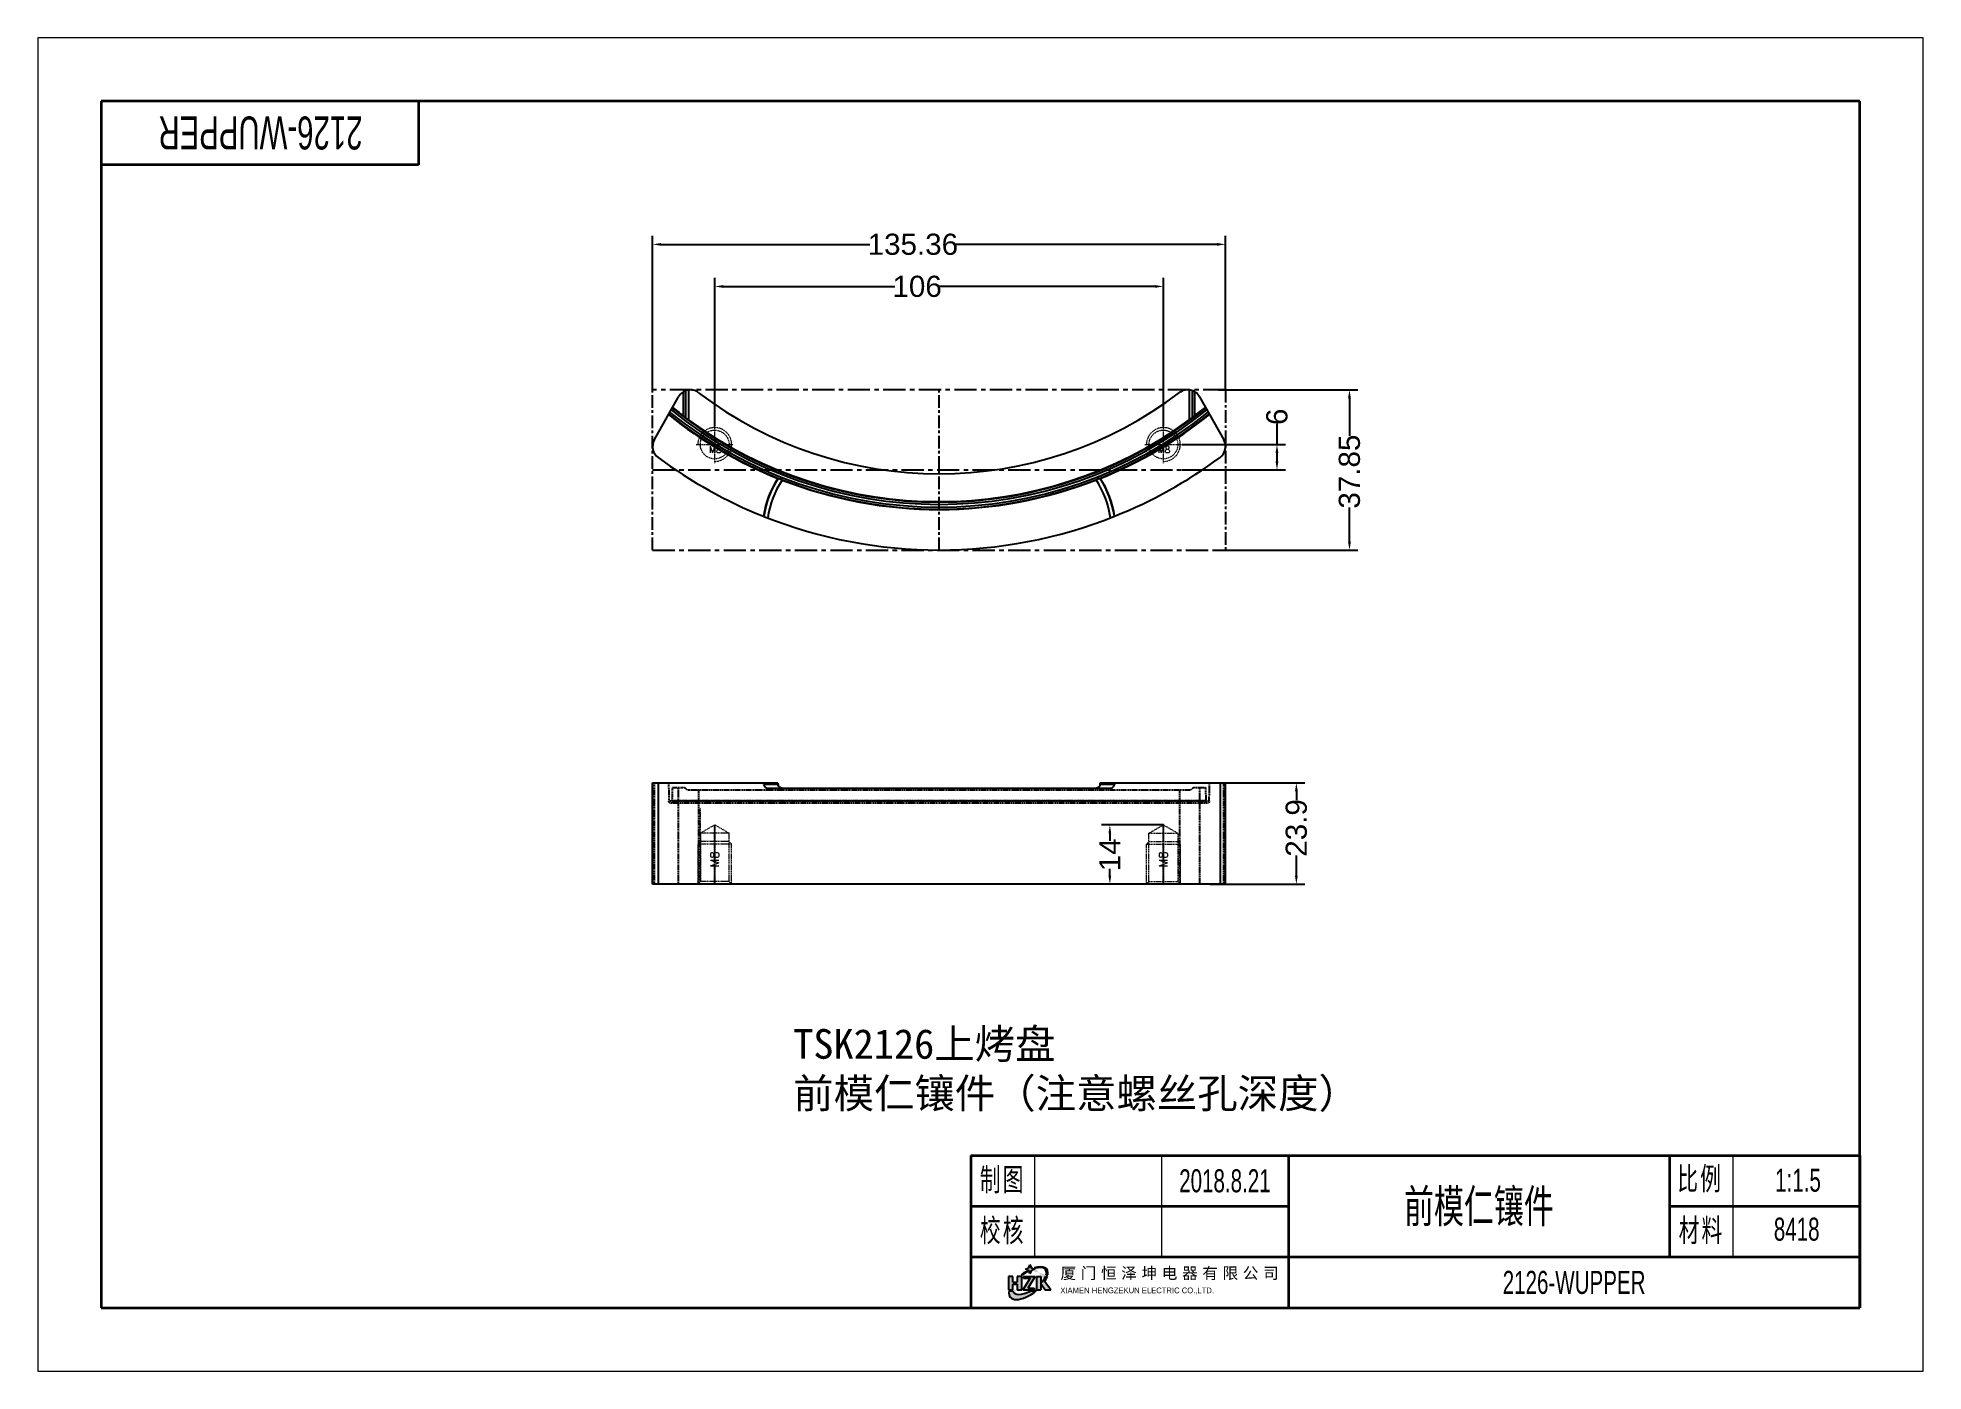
# Model space of a CAD drawing. Header units: inches. Extents: x -1272 to 960, y 895 to 1216.
# Drawn here: x -228.3 to 217.2, y 901 to 1216 of the extents above; entities that cross this region are included whole.
import ezdxf
from ezdxf.enums import TextEntityAlignment as Align

# ---------------------------------------------------------------- set-up
doc = ezdxf.new("R2010")
doc.units = ezdxf.units.IN
doc.header["$MEASUREMENT"] = 0
doc.linetypes.add('CENTER', pattern=[0.6, 0.375, -0.075, 0.075, -0.075])
doc.linetypes.add('HIDDEN', pattern=[0.2, 0.1, -0.1])
doc.layers.add('23', color=7, linetype='Continuous')
for name, color, linetype, lineweight in [('dim', 82, 'Continuous', 9), ('screw', 33, 'Continuous', 13), ('文字层', 3, 'Continuous', 18), ('粗实线层', 7, 'Continuous', 35), ('细实线层', 7, 'Continuous', 18)]:
    doc.layers.add(name, color=color, linetype=linetype, lineweight=lineweight)
doc.styles.get("Standard").update_dxf_attribs({"font": 'arial.ttf'})
doc.styles.add('TXT', font='txt.shx', dxfattribs={"bigfont": 'gbcbig.shx'})
doc.styles.add('标准', font='FSGB2312.ttf', dxfattribs={"width": 0.667})
doc.dimstyles.new('副本 STANDARD', dxfattribs={"dimtxt": 6, "dimasz": 4, "dimexe": 2, "dimexo": 0, "dimgap": 0, "dimtad": 0, "dimdsep": 46, "dimlunit": 6, "dimtxsty": 'Standard', "dimcen": 0, "dimclrd": 4, "dimclre": 4, "dimclrt": 6, "dimazin": 2, "dimtfac": 2, "dimtofl": 0, "dimtmove": 1, "dimatfit": 3, "dimfxl": 0, "dimtolj": 1, "dimtzin": 0, "dimarcsym": 0})

msp = doc.modelspace()

# ---------------------------------------------------------------- texts
at = {"insert": (-49.825, 981.869), "char_height": 7, "width": 231.00041, "attachment_point": 1}
msp.add_mtext('{\\fSimSun|b0|i0|c134|p2;TSK2126上烤盘\\P前模仁镶件（注意螺丝孔深度）}', dxfattribs=at)
at = {"layer": 'screw', "color": 6, "linetype": 'HIDDEN', "ltscale": 0.497582, "style": 'TXT'}
for p in [(-68.364, 1021.966), (37.636, 1021.966)]:
    msp.add_text('M8', height=2, rotation=90, dxfattribs=at).set_placement(p, align=Align.MIDDLE)

# ---------------------------------------------------------------- blocks, each defined once
blk = doc.blocks.new('screw_m8_g')
at = {"layer": 'screw', "color": 1, "linetype": 'CENTER', "ltscale": 0.248791}
for p, q in [((-4.4, 0), (4.4, 0)), ((0, -4.4), (0, 4.4))]:
    blk.add_line(p, q, dxfattribs=at)
at = {"layer": 'screw', "color": 33, "linetype": 'HIDDEN', "ltscale": 0.248791}
blk.add_circle((0, 0), 3.4, dxfattribs=at)
at = {"layer": 'screw', "color": 92, "linetype": 'HIDDEN', "ltscale": 0.248791}
blk.add_arc((0, 0), 4, 270, 180, dxfattribs=at)
at = {"layer": 'screw', "color": 6, "style": 'TXT'}
blk.add_text('M8', height=1.6, dxfattribs=at).set_placement((-1.36, -2))
blk = doc.blocks.new('*D16')
at = {"layer": 'Defpoints', "color": 0, "transparency": 16777216}
for p in [(-83.04, 1167.23), (-83.04, 1132.88), (52.32, 1132.88, 0)]:
    blk.add_point(p, dxfattribs=at)
at = {"layer": 'dim', "color": 4, "lineweight": -2, "transparency": 16777216}
for p, q in [((-83.04, 1132.88), (-83.04, 1169.23)), ((-81.04, 1167.23), (-31.69, 1167.23)), ((50.32, 1167.23), (-11.41, 1167.23)), ((52.32, 1132.88), (52.32, 1169.23))]:
    blk.add_line(p, q, dxfattribs=at)
at = {"layer": 'dim', "color": 4, "transparency": 16777216}
for points in [[(-81.04, 1167.56), (-81.04, 1166.9), (-83.04, 1167.23)], [(50.32, 1167.56), (50.32, 1166.9), (52.32, 1167.23)]]:
    blk.add_solid(points, dxfattribs=at)
at = {"layer": 'dim', "color": 6, "transparency": 16777216, "insert": (-21.55, 1167.23), "char_height": 5, "attachment_point": 5}
blk.add_mtext('\\A1;135.36', dxfattribs=at)
blk = doc.blocks.new('*D17')
at = {"layer": 'Defpoints', "color": 0, "transparency": 16777216}
for p in [(50.64, 1132.88, 0), (49.23, 1095.03), (81.61, 1095.03)]:
    blk.add_point(p, dxfattribs=at)
at = {"layer": 'dim', "color": 4, "lineweight": -2, "transparency": 16777216}
for p, q in [((50.64, 1132.88), (83.61, 1132.88)), ((81.61, 1130.88), (81.61, 1122)), ((81.61, 1097.03), (81.61, 1105.09)), ((49.23, 1095.03), (83.61, 1095.03))]:
    blk.add_line(p, q, dxfattribs=at)
at = {"layer": 'dim', "color": 4, "transparency": 16777216}
for points in [[(81.27, 1130.88), (81.94, 1130.88), (81.61, 1132.88)], [(81.27, 1097.03), (81.94, 1097.03), (81.61, 1095.03)]]:
    blk.add_solid(points, dxfattribs=at)
at = {"layer": 'dim', "color": 6, "transparency": 16777216, "insert": (81.61, 1113.55), "char_height": 5, "attachment_point": 5, "rotation": 90}
blk.add_mtext('\\A1;37.85', dxfattribs=at)
blk = doc.blocks.new('*D18')
at = {"layer": 'Defpoints', "color": 0, "transparency": 16777216}
for p in [(-68.36, 1157.29), (-68.36, 1124.35), (37.64, 1124.35)]:
    blk.add_point(p, dxfattribs=at)
at = {"layer": 'dim', "color": 4, "lineweight": -2, "transparency": 16777216}
for p, q in [((-68.36, 1124.35), (-68.36, 1159.29)), ((37.64, 1124.35), (37.64, 1159.29)), ((-66.36, 1157.29), (-25.83, 1157.29)), ((35.64, 1157.29), (-15.26, 1157.29))]:
    blk.add_line(p, q, dxfattribs=at)
at = {"layer": 'dim', "color": 4, "transparency": 16777216}
for points in [[(-66.36, 1157.62), (-66.36, 1156.96), (-68.36, 1157.29)], [(35.64, 1157.62), (35.64, 1156.96), (37.64, 1157.29)]]:
    blk.add_solid(points, dxfattribs=at)
at = {"layer": 'dim', "color": 6, "transparency": 16777216, "insert": (-20.54, 1157.29), "char_height": 5, "attachment_point": 5}
blk.add_mtext('\\A1;106', dxfattribs=at)
blk = doc.blocks.new('*D13')
at = {"layer": 'Defpoints', "color": 0, "transparency": 16777216}
for p in [(42.04, 1119.95), (42.04, 1113.95), (64.48, 1113.95)]:
    blk.add_point(p, dxfattribs=at)
at = {"layer": 'dim', "color": 4, "lineweight": -2, "transparency": 16777216}
for p, q in [((64.48, 1124.85), (64.48, 1119.95)), ((42.04, 1119.95), (66.48, 1119.95)), ((42.04, 1113.95), (66.48, 1113.95)), ((64.48, 1117.95), (64.48, 1115.95))]:
    blk.add_line(p, q, dxfattribs=at)
at = {"layer": 'dim', "color": 4, "transparency": 16777216}
for points in [[(64.14, 1117.95), (64.81, 1117.95), (64.48, 1119.95)], [(64.14, 1115.95), (64.81, 1115.95), (64.48, 1113.95)]]:
    blk.add_solid(points, dxfattribs=at)
at = {"layer": 'dim', "color": 6, "transparency": 16777216, "insert": (64.48, 1126.5), "char_height": 5, "attachment_point": 5, "rotation": 90}
blk.add_mtext('\\A1;6', dxfattribs=at)
blk = doc.blocks.new('*D14')
at = {"layer": 'Defpoints', "color": 0, "transparency": 16777216}
for p in [(49.78, 1040.01), (48.65, 1016.11), (69.06, 1016.11)]:
    blk.add_point(p, dxfattribs=at)
at = {"layer": 'dim', "color": 4, "lineweight": -2, "transparency": 16777216}
for p, q in [((49.78, 1040.01), (71.06, 1040.01)), ((69.06, 1038.01), (69.06, 1035.93)), ((69.06, 1018.11), (69.06, 1022.85)), ((48.65, 1016.11), (71.06, 1016.11))]:
    blk.add_line(p, q, dxfattribs=at)
at = {"layer": 'dim', "color": 4, "transparency": 16777216}
for points in [[(68.72, 1038.01), (69.39, 1038.01), (69.06, 1040.01)], [(68.72, 1018.11), (69.39, 1018.11), (69.06, 1016.11)]]:
    blk.add_solid(points, dxfattribs=at)
at = {"layer": 'dim', "color": 6, "transparency": 16777216, "insert": (69.06, 1029.39), "char_height": 5, "attachment_point": 5, "rotation": 90}
blk.add_mtext('\\A1;23.9', dxfattribs=at)
blk = doc.blocks.new('*D15')
at = {"layer": 'Defpoints', "color": 0, "transparency": 16777216}
for p in [(37.64, 1030.11), (24.99, 1016.11), (30.12, 1016.11)]:
    blk.add_point(p, dxfattribs=at)
at = {"layer": 'dim', "color": 4, "lineweight": -2, "transparency": 16777216}
for p, q in [((37.64, 1030.11), (22.99, 1030.11)), ((24.99, 1028.11), (24.99, 1026.38)), ((30.12, 1016.11), (22.99, 1016.11)), ((24.99, 1018.11), (24.99, 1019.71))]:
    blk.add_line(p, q, dxfattribs=at)
at = {"layer": 'dim', "color": 4, "transparency": 16777216}
for points in [[(24.66, 1028.11), (25.32, 1028.11), (24.99, 1030.11)], [(24.66, 1018.11), (25.32, 1018.11), (24.99, 1016.11)]]:
    blk.add_solid(points, dxfattribs=at)
at = {"layer": 'dim', "color": 6, "transparency": 16777216, "insert": (24.99, 1023.05), "char_height": 5, "attachment_point": 5, "rotation": 90}
blk.add_mtext('\\A1;14', dxfattribs=at)
blk = doc.blocks.new('A4图框')
at = {"layer": '粗实线层'}
for p, q in [((-138.5, 95), (-138.5, -95)), ((138.5, 95), (-138.5, 95)), ((-88.5, 95), (-88.5, 85)), ((138.5, -95), (138.5, 95)), ((-88.5, 85), (-138.5, 85)), ((-138.5, -95), (138.5, -95))]:
    blk.add_line(p, q, dxfattribs=at)
at = {"layer": '细实线层'}
for p, q in [((148.5, 105), (-148.5, 105)), ((-148.5, 105), (-148.5, -105)), ((148.5, -105), (148.5, 105)), ((-148.5, -105), (148.5, -105))]:
    blk.add_line(p, q, dxfattribs=at)
at = {"layer": '文字层', "style": '标准', "width": 0.667}
blk.add_attdef('图纸编号', text='', height=5.19, rotation=180, dxfattribs=at).set_placement((-113.41, 90), align=Align.MIDDLE_CENTER)
blk = doc.blocks.new('A4标题栏')
h = blk.add_hatch(color=3)
h.dxf.hatch_style = 1
h.paths.add_polyline_path([(-132, 4.92), (-132.71, 4.92), (-132.71, 4.01), (-133.41, 4.01), (-133.41, 4.92), (-134.11, 4.92), (-134.11, 2.82), (-133.41, 2.82), (-133.41, 3.73), (-132.71, 3.73), (-132.71, 2.82), (-132, 2.82)])
h.paths.add_polyline_path([(-129.9, 4.92), (-131.74, 4.92), (-131.74, 4.64), (-130.67, 4.64), (-131.83, 2.82), (-130.07, 2.82), (-130.07, 3.1), (-131.02, 3.1)])
h.paths.add_polyline_path([(-129.02, 4.92), (-129.67, 4.92), (-129.67, 2.82), (-129.02, 2.82)])
edge = h.paths.add_edge_path()
edge.add_ellipse((-130.95, 3.87), major_axis=(-2.89, -2.17), ratio=0.475526, start_angle=127.0084, end_angle=146.5686)
edge.add_line((-127.97, 4.92), (-128.25, 4.92))
edge.add_ellipse((-130.78, 4.22), major_axis=(-2.55, -1.75), ratio=0.462381, start_angle=113.418, end_angle=143.4361, ccw=False)
edge.add_line((-129.02, 3.83), (-128.29, 2.82))
edge.add_line((-128.29, 2.82), (-127.44, 2.82))
edge.add_line((-127.44, 2.82), (-128.39, 4.08))
h.paths.add_polyline_path([(-129.95, 6.08, -0.414214), (-130.71, 6.84, -0.414214), (-131.47, 6.08, -0.414214), (-130.71, 5.32, -0.414214)])
h = blk.add_hatch(color=3)
h.dxf.hatch_style = 1
edge = h.paths.add_edge_path()
edge.add_ellipse((-130.78, 4.22), major_axis=(-2.55, -1.75), ratio=0.462381, start_angle=259.9884, end_angle=277.0287, ccw=False)
edge.add_arc((-131.47, 5.32), 0.495, 47.0815, 59.7575)
edge.add_ellipse((-130.95, 3.87), major_axis=(-2.89, -2.17), ratio=0.475526, start_angle=255.3223, end_angle=271.8023)
edge.add_line((-132.07, 5.18), (-131.89, 5.18))
edge = h.paths.add_edge_path()
edge.add_ellipse((-130.95, 3.87), major_axis=(-2.89, -2.17), ratio=0.475526, start_angle=152.9499, end_angle=232.8461)
edge.add_arc((-129.74, 6.93), 0.709, 246.2468, 261.3719)
edge.add_ellipse((-130.78, 4.22), major_axis=(-2.55, -1.75), ratio=0.462381, start_angle=150.9505, end_angle=232.0867, ccw=False)
edge.add_line((-128.15, 5.18), (-127.9, 5.18))
edge = h.paths.add_edge_path()
edge.add_ellipse((-130.95, 3.87), major_axis=(-2.89, -2.17), ratio=0.475526, start_angle=330.9377, end_angle=453.8146)
edge.add_line((-129.73, 2.64), (-130.63, 2.64))
edge.add_ellipse((-130.78, 4.22), major_axis=(-2.55, -1.75), ratio=0.462381, start_angle=352.501, end_angle=435.4781, ccw=False)
edge.add_line((-133.41, 2.64), (-133.98, 2.64))
h.paths.add_polyline_path([(-124.92, 1.33), (-97.75, 1.33), (-97.75, 2.79), (-124.92, 2.79)], flags=9)
h.paths.add_polyline_path([(-125.19, 3.38), (-97.3, 3.38), (-97.3, 6.3), (-125.19, 6.3)], flags=9)
at = {"color": 3}
for p, q in [((-133.41, 4.92), (-134.11, 4.92)), ((-134.11, 4.92), (-134.11, 2.82)), ((-133.41, 4.01), (-133.41, 4.92)), ((-133.41, 4.01), (-132.71, 4.01)), ((-133.41, 2.82), (-133.41, 3.73)), ((-133.41, 3.73), (-132.71, 3.73)), ((-132.71, 4.92), (-132.71, 4.01)), ((-132, 4.92), (-132.71, 4.92)), ((-132.71, 3.73), (-132.71, 2.82)), ((-132.07, 5.18), (-131.89, 5.18)), ((-132, 2.82), (-132, 4.92)), ((-130.67, 4.64), (-131.83, 2.82)), ((-131.74, 4.92), (-129.9, 4.92)), ((-131.74, 4.92), (-131.74, 4.64)), ((-131.74, 4.64), (-130.67, 4.64)), ((-129.9, 4.92), (-131.02, 3.1)), ((-131.02, 3.1), (-130.07, 3.1)), ((-130.07, 3.1), (-130.07, 2.82)), ((-129.67, 4.92), (-129.02, 4.92)), ((-129.67, 4.92), (-129.67, 2.82)), ((-129.02, 4.92), (-129.02, 2.82)), ((-129.02, 3.83), (-128.29, 2.82)), ((-127.44, 2.82), (-128.39, 4.08)), ((-128.25, 4.92), (-127.97, 4.92)), ((-128.15, 5.18), (-127.9, 5.18)), ((-134.11, 2.82), (-133.41, 2.82)), ((-132.71, 2.82), (-132, 2.82)), ((-131.83, 2.82), (-130.07, 2.82)), ((-129.67, 2.82), (-129.02, 2.82)), ((-128.29, 2.82), (-127.44, 2.82))]:
    blk.add_line(p, q, dxfattribs=at)
for points in [[(-133.41, 2.64), (-133.98, 2.64)], [(-129.73, 2.64), (-130.63, 2.64)]]:
    blk.add_lwpolyline(points, dxfattribs=at)
for centre, radius, start, end in [((-131.47, 6.84), 0.758, 270, 0), ((-131.47, 5.32), 0.758, 0, 90), ((-129.95, 6.84), 0.758, 180, 270), ((-129.95, 5.32), 0.758, 90, 180), ((-129.74, 6.93), 0.709, 246.2468, 261.3719), ((-131.47, 5.32), 0.495, 47.0815, 59.7575)]:
    blk.add_arc(centre, radius, start, end, dxfattribs=at)
for centre, major_axis, ratio, start_param, end_param in [((-130.95, 3.87), (-2.89, -2.17), 0.475526, 2.66948, 4.06393), ((-130.78, 4.22), (-2.55, -1.75), 0.462381, 2.634582, 4.050677), ((-130.95, 3.87), (-2.89, -2.17), 0.475526, 4.456214, 4.743846), ((-130.78, 4.22), (-2.55, -1.75), 0.462381, 4.537653, 4.835062), ((-130.78, 4.22), (-2.55, -1.75), 0.462381, 1.979518, 2.503433), ((-130.95, 3.87), (-2.89, -2.17), 0.475526, 2.216715, 2.558104), ((-130.95, 3.87), (-2.89, -2.17), 0.475526, 5.775953, 7.920559), ((-130.78, 4.22), (-2.55, -1.75), 0.462381, 6.152303, 7.600527)]:
    blk.add_ellipse(centre, major_axis=major_axis, ratio=ratio, start_param=start_param, end_param=end_param, dxfattribs=at)
at = {"layer": '粗实线层'}
for p, q in [((-140, 24), (-140, 0)), ((-140, 24), (0, 24)), ((-90, 24), (-90, 0)), ((-30, 24), (-30, 8)), ((0, 24), (0, 0)), ((0, 24), (0, 8)), ((-140, 16), (-90, 16)), ((-30, 16), (0, 16)), ((-140, 8), (0, 8)), ((-140, 0), (0, 0))]:
    blk.add_line(p, q, dxfattribs=at)
at = {"layer": '细实线层'}
for p, q in [((-130, 24), (-130, 8)), ((-110, 24), (-110, 8)), ((-20, 24), (-20, 8))]:
    blk.add_line(p, q, dxfattribs=at)
at = {"color": 3, "attachment_point": 1}
for s, insert, char_height in [('{\\f汉仪综艺体简|b0|i0|c134|p49;\\T1.3;厦门恒泽坤电器有限公司}', (-125.9, 6.35), 1.8), ('{\\f汉仪综艺体简|b0|i0|c134|p49;XIAMEN HENGZEKUN ELECTRIC CO.,LTD.}', (-125.93, 3.19), 0.9)]:
    blk.add_mtext_dynamic_manual_height_columns(s, width=1520, gutter_width=12.5, heights=[0], dxfattribs=dict(at, insert=insert, char_height=char_height))
at = {"layer": '文字层', "char_height": 3.597, "width": 18, "attachment_point": 5, "line_spacing_factor": 0.963108, "style": '标准'}
for s, insert in [('\\T1.1;制图', (-135, 20)), ('{\\T1.1;比例}', (-25.15, 20.14)), ('\\T1.1;校核', (-135, 12)), ('{\\T1.1;材料}', (-24.93, 12.02))]:
    blk.add_mtext(s, dxfattribs=dict(at, insert=insert))
at = {"layer": '文字层', "style": '标准', "width": 0.667}
for tag, height, p in [('制图签名', 3.63, (-120, 20)), ('制图日期', 3.63, (-100, 20)), ('图纸比例', 3.63, (-9.73, 20.09)), ('图纸名称', 5.19, (-60, 16)), ('校核签名', 3.63, (-120, 12)), ('校核日期', 3.63, (-100, 12)), ('材料', 3.63, (-9.94, 12.38)), ('图纸编号', 3.63, (-45, 4))]:
    blk.add_attdef(tag, text='', height=height, dxfattribs=at).set_placement(p, align=Align.MIDDLE_CENTER)

# ---------------------------------------------------------------- dimensions: what is measured, and where the dimension line sits
at = {"layer": 'dim'}
for base, p1, p2, picture, middle in [((-83.044, 1167.23), (52.316, 1132.876, 0), (-83.044, 1132.876), '*D16', (-21.551, 1167.23)), ((-68.364, 1157.29), (37.636, 1124.353), (-68.364, 1124.353), '*D18', (-20.542, 1157.29))]:
    dim = msp.add_linear_dim(base=base, p1=p1, p2=p2, dimstyle='副本 STANDARD', override={"dimtxt": 5, "dimasz": 2}, dxfattribs=at)
    dim.commit()
    dim.dimension.update_dxf_attribs({"geometry": picture, "text_midpoint": middle, "dimtype": 160})
for base, p1, p2, picture, middle in [((81.607, 1095.03), (50.637, 1132.876, 0), (49.234, 1095.03), '*D17', (81.607, 1113.546)), ((64.475, 1113.953), (42.036, 1119.953), (42.036, 1113.953), '*D13', (64.475, 1126.5)), ((69.057, 1016.111), (49.784, 1040.007), (48.654, 1016.111), '*D14', (69.057, 1029.392)), ((24.99, 1016.111), (37.636, 1030.111), (30.116, 1016.111), '*D15', (24.99, 1023.049))]:
    dim = msp.add_linear_dim(base=base, p1=p1, p2=p2, angle=90, dimstyle='副本 STANDARD', override={"dimtxt": 5, "dimasz": 2}, dxfattribs=at)
    dim.commit()
    dim.dimension.update_dxf_attribs({"geometry": picture, "text_midpoint": middle, "dimtype": 160})

# ---------------------------------------------------------------- linework, layer by layer
at = {"layer": '23', "color": 1, "linetype": 'CENTER', "ltscale": 8}
for p, q in [((-83.044, 1095.03, 0), (-83.044, 1132.876)), ((-15.364, 1095.03), (-15.364, 1132.876)), ((52.316, 1132.876, 0), (52.316, 1095.03))]:
    msp.add_line(p, q, dxfattribs=at)
at = {"layer": '23', "color": 1, "linetype": 'CENTER', "ltscale": 14}
for p, q in [((52.316, 1132.876, 0), (-83.044, 1132.876)), ((-83.044, 1113.953), (52.316, 1113.953)), ((-83.044, 1095.03, 0), (52.316, 1095.03))]:
    msp.add_line(p, q, dxfattribs=at)
at = {"layer": '23', "color": 7, "linetype": 'Continuous'}
for p, q in [((-75.838, 1132.34), (-75.838, 1126.764)), ((-75.175, 1126.25), (-75.175, 1132.665)), ((-74.512, 1125.746), (-74.512, 1132.823)), ((43.753, 1132.854), (43.753, 1125.749)), ((44.416, 1132.704), (44.416, 1126.254)), ((45.078, 1126.767), (45.078, 1132.388)), ((-82.633, 1121.021), (-76.896, 1131.218)), ((46.168, 1131.245), (51.905, 1121.048)), ((-53.463, 1111.935), (-53.392, 1111.918)), ((22.669, 1111.934), (22.74, 1111.952)), ((-56.766, 1102.978), (-56.832, 1103.004)), ((26.117, 1103.024), (26.051, 1102.997)), ((-83.044, 1016.111), (-83.044, 1040.007)), ((-83.044, 1040.007), (-53.463, 1040.007)), ((-81.745, 1040.007), (-81.745, 1016.111)), ((-56.766, 1039.613), (-56.832, 1040.007)), ((-53.392, 1039.613), (-56.766, 1039.613)), ((-55.823, 1038.787), (25.108, 1038.787)), ((-53.463, 1040.007), (-53.392, 1039.613)), ((22.669, 1039.613), (22.74, 1040.007)), ((26.051, 1039.613), (22.669, 1039.613)), ((22.74, 1040.007), (52.316, 1040.007)), ((26.117, 1040.007), (26.051, 1039.613)), ((51.018, 1040.007), (51.018, 1016.111)), ((52.316, 1016.111), (52.316, 1040.007)), ((52.316, 1016.111), (-83.044, 1016.111))]:
    msp.add_line(p, q, dxfattribs=at)
at = {"layer": '23', "color": 8, "linetype": 'HIDDEN'}
for p, q in [((-82.633, 1040.007), (-82.633, 1016.111)), ((-79.264, 1040.007), (-79.209, 1035.776)), ((-78.396, 1035.763), (-78.314, 1038.902)), ((-78.314, 1038.902), (-75.838, 1038.902)), ((-76.896, 1016.111), (-76.896, 1038.902)), ((-74.512, 1038.399), (43.753, 1038.399)), ((-72.168, 1038.399), (-72.168, 1016.111)), ((41.439, 1038.399), (41.439, 1016.111)), ((45.078, 1038.902), (47.586, 1038.902)), ((46.168, 1038.902), (46.168, 1016.111)), ((47.586, 1038.902), (47.667, 1035.763)), ((48.481, 1035.776), (48.536, 1040.007)), ((51.905, 1016.111), (51.905, 1040.007)), ((-79.202, 1035.776), (48.474, 1035.776)), ((-78.961, 1035.289), (48.232, 1035.289)), ((47.667, 1035.763), (-78.396, 1035.763))]:
    msp.add_line(p, q, dxfattribs=at)
at = {"layer": '23', "color": 1, "linetype": 'CENTER', "ltscale": 0.174154}
for p, q in [((-68.364, 1016.111), (-68.364, 1030.111)), ((37.636, 1016.111), (37.636, 1030.111))]:
    msp.add_line(p, q, dxfattribs=at)
at = {"layer": '23', "color": 7, "linetype": 'Continuous'}
for centre, radius, start, end in [((-74.107, 1129.649), 3.2, 52.70186, 150.6372), ((-15.382, 1206.741), 93.711, 232.70186, 307.32513), ((43.379, 1129.676), 3.2, 29.3628, 127.32513), ((-15.382, 1206.741), 102.057, 231.29322, 308.73249), ((-15.382, 1206.741), 101.558, 231.24168, 308.78417), ((-15.382, 1206.741), 100.92, 231.18179, 308.84423), ((-15.382, 1206.741), 100.421, 231.13434, 308.89181), ((-15.382, 1206.741), 100.256, 231.11861, 232.91394), ((-15.382, 1206.741), 100.256, 307.08936, 308.90759), ((-15.382, 1206.741), 102.168, 231.29833, 248.11592), ((-15.382, 1206.741), 100.283, 233.86882, 306.13444), ((-15.382, 1206.741), 102.168, 291.90885, 308.72736), ((-79.844, 1119.452), 3.2, 150.6372, 233.55477), ((49.116, 1119.479), 3.2, 306.46929, 29.3628), ((-15.382, 1206.741), 111.711, 233.55477, 248.21987), ((-15.382, 1206.741), 111.711, 291.80711, 306.46929), ((-34.821, 1099.802), 22.243, 146.94243, 171.72289), ((-34.821, 1099.802), 22.173, 146.87977, 171.76591), ((-34.821, 1099.802), 21.189, 146.27466, 172.39377), ((-15.382, 1206.741), 102.136, 248.72374, 291.30095), ((4.109, 1099.802), 21.189, 7.65834, 33.77733), ((4.109, 1099.802), 22.173, 8.28503, 33.17095), ((4.109, 1099.802), 22.243, 8.32796, 33.10821), ((-15.382, 1206.741), 111.711, 248.25649, 291.7705)]:
    msp.add_arc(centre, radius, start, end, dxfattribs=at)
at = {"layer": '23', "color": 8, "linetype": 'HIDDEN'}
for centre, start, end in [((-75.838, 1037.902), 48.48221, 90), ((-74.512, 1039.399), 228.48221, 270), ((43.753, 1039.399), 270, 311.51779), ((45.078, 1037.902), 90, 131.51779)]:
    msp.add_arc(centre, 1, start, end, dxfattribs=at)
at = {"layer": '23', "color": 7, "linetype": 'Continuous'}
for points, knots in [([(-75.838, 1126.764), (-75.779, 1126.719), (-75.557, 1126.55), (-75.336, 1126.379), (-75.175, 1126.25)], [0, 0, 0, 0, 0.2639902, 1, 1, 1, 1]), ([(-75.175, 1126.25), (-75.125, 1126.211), (-74.907, 1126.039), (-74.685, 1125.872), (-74.512, 1125.746)], [0, 0, 0, 0, 0.2296091, 1, 1, 1, 1]), ([(43.753, 1125.749), (43.812, 1125.792), (44.035, 1125.957), (44.256, 1126.126), (44.416, 1126.254)], [0, 0, 0, 0, 0.264105, 1, 1, 1, 1]), ([(44.416, 1126.254), (44.466, 1126.294), (44.685, 1126.467), (44.907, 1126.637), (45.078, 1126.767)], [0, 0, 0, 0, 0.2296218, 1, 1, 1, 1]), ([(-52.444, 1111.566), (-52.552, 1111.608), (-52.755, 1111.687), (-53.032, 1111.792), (-53.224, 1111.863), (-53.337, 1111.901), (-53.376, 1111.914), (-53.392, 1111.918)], [0, 0, 0, 0, 0.3435356, 0.647812, 0.8763888, 0.952732, 1, 1, 1, 1]), ([(22.669, 1111.934), (22.653, 1111.93), (22.613, 1111.918), (22.501, 1111.879), (22.308, 1111.808), (22.032, 1111.703), (21.829, 1111.624), (21.721, 1111.582)], [0, 0, 0, 0, 0.0472724, 0.1236212, 0.3522063, 0.6564771, 1, 1, 1, 1]), ([(-56.766, 1039.613), (-56.746, 1039.498), (-56.669, 1039.275), (-56.45, 1039.004), (-56.156, 1038.827), (-55.933, 1038.787), (-55.823, 1038.787)], [0, 0, 0, 0, 0.2579595, 0.5104195, 0.7569903, 1, 1, 1, 1]), ([(-52.444, 1038.787), (-52.554, 1038.787), (-52.777, 1038.828), (-53.071, 1039.005), (-53.291, 1039.276), (-53.371, 1039.498), (-53.392, 1039.613)], [0, 0, 0, 0, 0.242562, 0.4893354, 0.7421441, 1, 1, 1, 1]), ([(22.669, 1039.613), (22.648, 1039.498), (22.568, 1039.276), (22.348, 1039.005), (22.054, 1038.828), (21.83, 1038.787), (21.721, 1038.787)], [0, 0, 0, 0, 0.257876, 0.5106899, 0.7574535, 1, 1, 1, 1]), ([(25.108, 1038.787), (25.218, 1038.787), (25.441, 1038.827), (25.735, 1039.004), (25.954, 1039.275), (26.031, 1039.498), (26.051, 1039.613)], [0, 0, 0, 0, 0.2429874, 0.4895516, 0.7420213, 1, 1, 1, 1])]:
    msp.add_open_spline(points, degree=3, knots=knots, dxfattribs=at)
at = {"layer": '23', "color": 8, "linetype": 'HIDDEN'}
for points, knots in [([(-78.961, 1035.289), (-78.994, 1035.289), (-79.048, 1035.314), (-79.1, 1035.371), (-79.152, 1035.457), (-79.196, 1035.594), (-79.208, 1035.713), (-79.209, 1035.776)], [0, 0, 0, 0, 0.1697835, 0.2740317, 0.3940735, 0.6778969, 1, 1, 1, 1]), ([(-78.396, 1035.763), (-78.397, 1035.701), (-78.411, 1035.585), (-78.455, 1035.452), (-78.507, 1035.369), (-78.559, 1035.313), (-78.611, 1035.289), (-78.644, 1035.289)], [0, 0, 0, 0, 0.3225511, 0.605675, 0.7254021, 0.8295529, 1, 1, 1, 1]), ([(47.916, 1035.289), (47.883, 1035.289), (47.83, 1035.313), (47.779, 1035.369), (47.727, 1035.452), (47.683, 1035.585), (47.669, 1035.701), (47.667, 1035.763)], [0, 0, 0, 0, 0.1704455, 0.2745948, 0.3943195, 0.6774397, 1, 1, 1, 1]), ([(48.481, 1035.776), (48.48, 1035.713), (48.467, 1035.594), (48.424, 1035.457), (48.371, 1035.371), (48.319, 1035.314), (48.266, 1035.289), (48.232, 1035.289)], [0, 0, 0, 0, 0.322102, 0.6059251, 0.7259648, 0.8302115, 1, 1, 1, 1])]:
    msp.add_open_spline(points, degree=3, knots=knots, dxfattribs=at)
at = {"layer": 'screw', "color": 8, "linetype": 'HIDDEN', "ltscale": 0.497582}
for p, q in [((-71.764, 1016.711), (-71.764, 1034.111)), ((-68.364, 1030.111), (-71.764, 1028.148)), ((-64.964, 1028.148), (-68.364, 1030.111)), ((34.236, 1028.148), (37.636, 1030.111)), ((37.636, 1030.111), (41.036, 1028.148)), ((-71.764, 1028.148), (-71.764, 1016.711)), ((-64.964, 1028.148), (-71.764, 1028.148)), ((-64.964, 1016.711), (-64.964, 1028.148)), ((34.236, 1016.711), (34.236, 1028.148)), ((34.236, 1028.148), (41.036, 1028.148)), ((41.036, 1028.148), (41.036, 1016.711)), ((-71.764, 1016.711), (-72.364, 1016.111)), ((-64.964, 1016.711), (-71.764, 1016.711)), ((-64.364, 1016.111), (-64.964, 1016.711)), ((33.636, 1016.111), (34.236, 1016.711)), ((34.236, 1016.711), (41.036, 1016.711)), ((41.036, 1016.711), (41.636, 1016.111))]:
    msp.add_line(p, q, dxfattribs=at)
at = {"layer": 'screw', "color": 1, "linetype": 'CENTER', "ltscale": 0.310989}
for p, q in [((-68.364, 1016.111), (-68.364, 1030.111)), ((37.636, 1016.111), (37.636, 1030.111))]:
    msp.add_line(p, q, dxfattribs=at)
at = {"layer": 'screw', "color": 92, "linetype": 'HIDDEN', "ltscale": 0.497582}
for p, q in [((-71.764, 1026.148), (-72.364, 1025.548)), ((-72.364, 1025.548), (-72.364, 1016.111)), ((-64.364, 1025.548), (-72.364, 1025.548)), ((-64.964, 1026.148), (-71.764, 1026.148)), ((-64.364, 1025.548), (-64.964, 1026.148)), ((-64.364, 1016.111), (-64.364, 1025.548)), ((33.636, 1025.548), (34.236, 1026.148)), ((33.636, 1016.111), (33.636, 1025.548)), ((33.636, 1025.548), (41.636, 1025.548)), ((34.236, 1026.148), (41.036, 1026.148)), ((41.036, 1026.148), (41.636, 1025.548)), ((41.636, 1025.548), (41.636, 1016.111))]:
    msp.add_line(p, q, dxfattribs=at)

# ---------------------------------------------------------------- block references
at = {"xscale": 1.5, "yscale": 1.5, "zscale": 1.5}
for name, p, values in [('A4图框', (-5.57, 1058.544), {'图纸编号': '2126-WUPPER'}), ('A4标题栏', (202.18, 916.044), {'图纸编号': '2126-WUPPER', '材料': '8418', '制图日期': '2018.8.21', '图纸比例': '1:1.5', '图纸名称': '前模仁镶件'})]:
    msp.add_blockref(name, p, dxfattribs=at).add_auto_attribs(values)
at = {"layer": 'screw'}
for p in [(-68.364, 1119.953), (37.636, 1119.953)]:
    msp.add_blockref('screw_m8_g', p, dxfattribs=at)

msp.set_redraw_order([(e.dxf.handle, doc.entitydb.next_handle()) for e in msp.query("TEXT MTEXT ATTDEF DIMENSION ARC_DIMENSION")])  # texts and dimensions are drawn at this point

doc.saveas('drawing.dxf')
